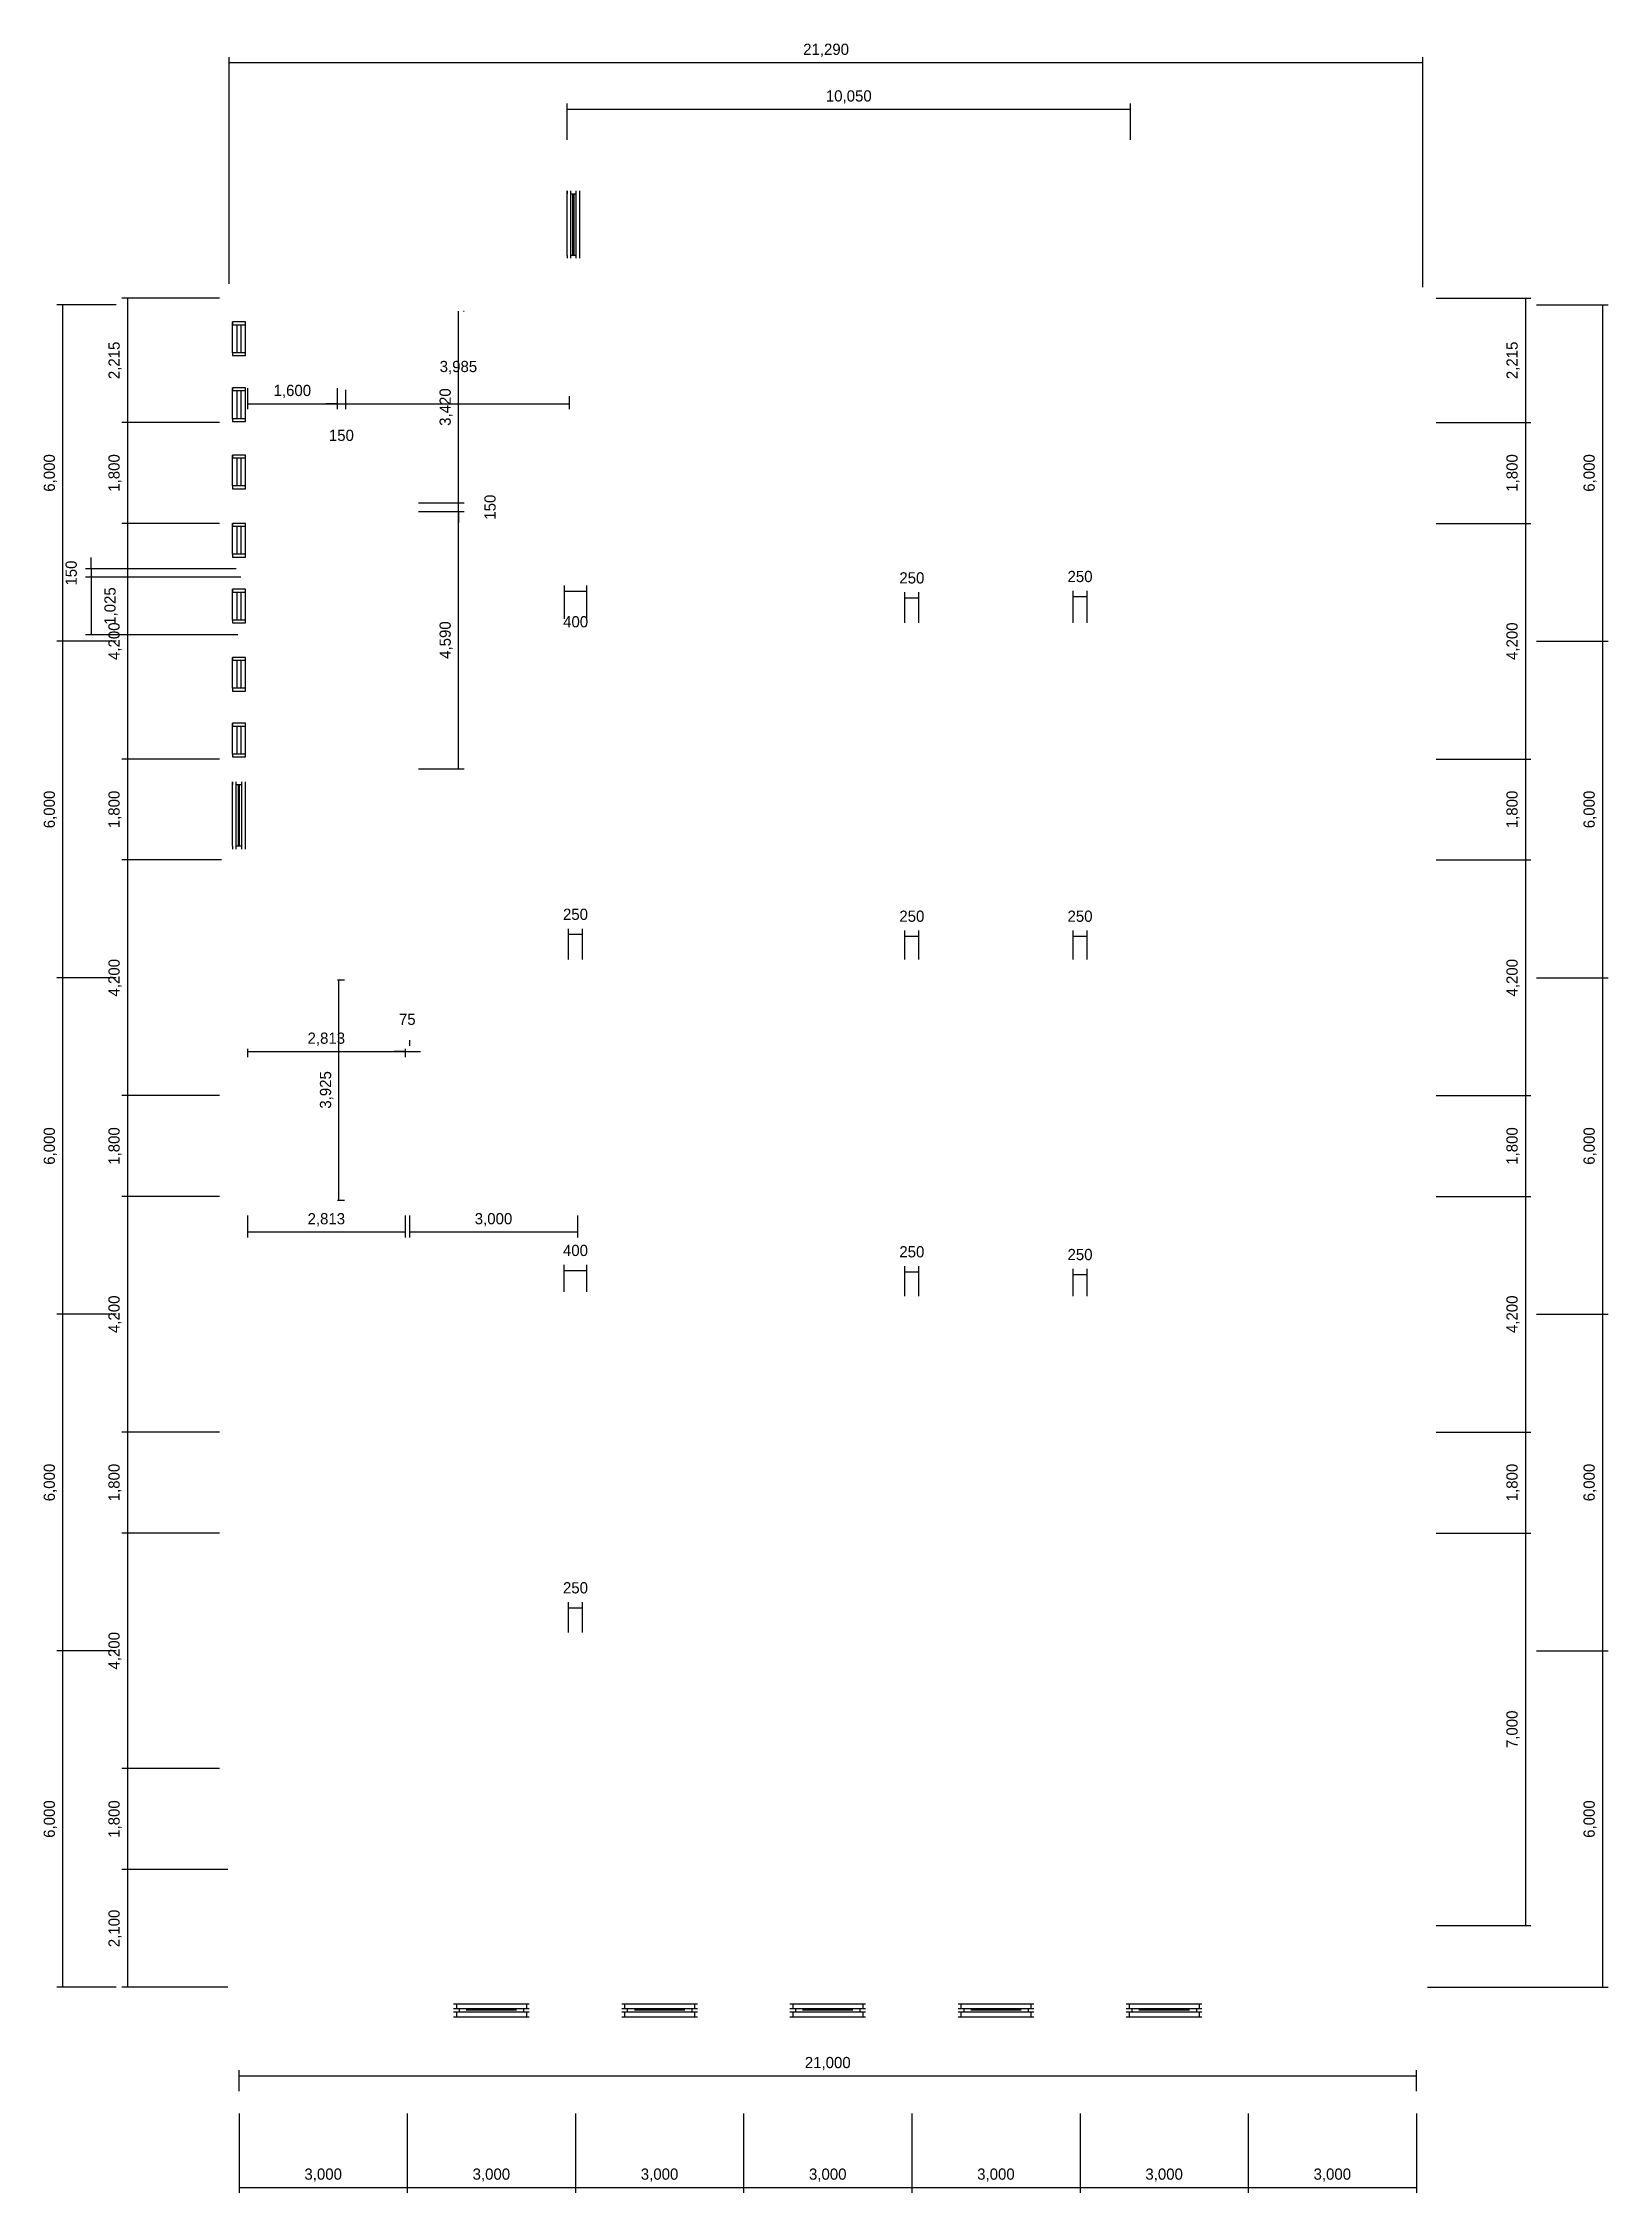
# Model space of a CAD drawing. Extents: x -2017610 to 288295, y -639251 to 250994.
# Drawn here: x 260379 to 288295, y -153101 to -114768 of the extents above; entities that cross this region are included whole.
import ezdxf

# ---------------------------------------------------------------- set-up
doc = ezdxf.new("R2010")
doc.units = 0
doc.header["$LTSCALE"] = 2
doc.header["$MEASUREMENT"] = 0
doc.header["$PDMODE"] = 2
doc.linetypes.add('DASHED2', pattern=[0.375, 0.25, -0.125])
doc.layers.get('0').update_dxf_attribs({"linetype": 'CONTINUOUS'})
doc.layers.get('DEFPOINTS').update_dxf_attribs({"linetype": 'CONTINUOUS'})
doc.layers.add('DIM', color=8, linetype='CONTINUOUS')
doc.layers.add('DOOR-WINDOW', color=8, linetype='CONTINUOUS')
doc.styles.add('STYLUS', font='stylu.ttf')
doc.dimstyles.new('DIM100S', dxfattribs={"dimscale": 0, "dimtxt": 200, "dimasz": 200, "dimexe": 100, "dimexo": 200, "dimgap": 100, "dimtad": 1, "dimdec": 0, "dimtxsty": 'STYLUS', "dimblk1": 'ARCHTICK', "dimblk2": 'ARCHTICK', "dimsah": 1, "dimcen": 100, "dimclrd": 256, "dimclre": 256, "dimclrt": 10, "dimazin": 3, "dimtfac": 1, "dimtdec": 0, "dimtmove": 0, "dimatfit": 3, "dimtolj": 1, "dimtzin": 0})

msp = doc.modelspace()

# ---------------------------------------------------------------- blocks, each defined once
blk = doc.blocks.new('*D405')
at = {"layer": 'DEFPOINTS', "color": 0}
for p in [(279002, -124636), (278752, -125309), (279002, -125309)]:
    blk.add_point(p, dxfattribs=at)
at = {"layer": 'DIM'}
for p, q in [((278752, -125109), (278752, -124536)), ((279002, -125109), (279002, -124536)), ((278752, -124636), (279002, -124636))]:
    blk.add_line(p, q, dxfattribs=at)
at = {"layer": 'DIM', "color": 10, "insert": (278877, -124281), "char_height": 200, "attachment_point": 5, "style": 'STYLUS'}
blk.add_mtext('\\A1;250', dxfattribs=at)
blk = doc.blocks.new('_ARCHTICK')
blk = doc.blocks.new('*D406')
at = {"layer": 'DEFPOINTS', "color": 0}
for p in [(276002, -124661), (275752, -125309), (276002, -125309)]:
    blk.add_point(p, dxfattribs=at)
at = {"layer": 'DIM'}
for p, q in [((275752, -125109), (275752, -124561)), ((276002, -125109), (276002, -124561)), ((275752, -124661), (276002, -124661))]:
    blk.add_line(p, q, dxfattribs=at)
at = {"layer": 'DIM', "color": 10, "insert": (275877, -124306), "char_height": 200, "attachment_point": 5, "style": 'STYLUS'}
blk.add_mtext('\\A1;250', dxfattribs=at)
blk = doc.blocks.new('*D407')
at = {"layer": 'DEFPOINTS', "color": 0}
for p in [(270080, -124543), (269680, -125237), (270080, -125237)]:
    blk.add_point(p, dxfattribs=at)
at = {"layer": 'DIM'}
for p, q in [((269680, -125037), (269680, -124443)), ((269680, -124543), (270080, -124543)), ((270080, -125037), (270080, -124443))]:
    blk.add_line(p, q, dxfattribs=at)
at = {"layer": 'DIM', "color": 10, "insert": (269880, -125088), "char_height": 200, "attachment_point": 5, "style": 'STYLUS'}
blk.add_mtext('\\A1;400', dxfattribs=at)
blk = doc.blocks.new('*D408')
at = {"layer": 'DEFPOINTS', "color": 0}
for p in [(270002, -130659), (269752, -131309), (270002, -131309)]:
    blk.add_point(p, dxfattribs=at)
at = {"layer": 'DIM'}
for p, q in [((269752, -131109), (269752, -130559)), ((269752, -130659), (270002, -130659)), ((270002, -131109), (270002, -130559))]:
    blk.add_line(p, q, dxfattribs=at)
at = {"layer": 'DIM', "color": 10, "insert": (269877, -130304), "char_height": 200, "attachment_point": 5, "style": 'STYLUS'}
blk.add_mtext('\\A1;250', dxfattribs=at)
blk = doc.blocks.new('*D409')
at = {"layer": 'DEFPOINTS', "color": 0}
for p in [(276002, -130693), (275752, -131309), (276002, -131309)]:
    blk.add_point(p, dxfattribs=at)
at = {"layer": 'DIM'}
for p, q in [((275752, -131109), (275752, -130593)), ((275752, -130693), (276002, -130693)), ((276002, -131109), (276002, -130593))]:
    blk.add_line(p, q, dxfattribs=at)
at = {"layer": 'DIM', "color": 10, "insert": (275877, -130338), "char_height": 200, "attachment_point": 5, "style": 'STYLUS'}
blk.add_mtext('\\A1;250', dxfattribs=at)
blk = doc.blocks.new('*D410')
at = {"layer": 'DEFPOINTS', "color": 0}
for p in [(279002, -130693), (278752, -131309), (279002, -131309)]:
    blk.add_point(p, dxfattribs=at)
at = {"layer": 'DIM'}
for p, q in [((278752, -131109), (278752, -130593)), ((278752, -130693), (279002, -130693)), ((279002, -131109), (279002, -130593))]:
    blk.add_line(p, q, dxfattribs=at)
at = {"layer": 'DIM', "color": 10, "insert": (278877, -130338), "char_height": 200, "attachment_point": 5, "style": 'STYLUS'}
blk.add_mtext('\\A1;250', dxfattribs=at)
blk = doc.blocks.new('*D411')
at = {"layer": 'DEFPOINTS', "color": 0}
for p in [(270077, -136652), (269677, -137234), (270077, -137234)]:
    blk.add_point(p, dxfattribs=at)
at = {"layer": 'DIM'}
for p, q in [((269677, -137034), (269677, -136552)), ((269677, -136652), (270077, -136652)), ((270077, -137034), (270077, -136552))]:
    blk.add_line(p, q, dxfattribs=at)
at = {"layer": 'DIM', "color": 10, "insert": (269877, -136297), "char_height": 200, "attachment_point": 5, "style": 'STYLUS'}
blk.add_mtext('\\A1;400', dxfattribs=at)
blk = doc.blocks.new('*D412')
at = {"layer": 'DEFPOINTS', "color": 0}
for p in [(276002, -136677), (275752, -137309), (276002, -137309)]:
    blk.add_point(p, dxfattribs=at)
at = {"layer": 'DIM'}
for p, q in [((275752, -137109), (275752, -136577)), ((275752, -136677), (276002, -136677)), ((276002, -137109), (276002, -136577))]:
    blk.add_line(p, q, dxfattribs=at)
at = {"layer": 'DIM', "color": 10, "insert": (275877, -136321), "char_height": 200, "attachment_point": 5, "style": 'STYLUS'}
blk.add_mtext('\\A1;250', dxfattribs=at)
blk = doc.blocks.new('*D413')
at = {"layer": 'DEFPOINTS', "color": 0}
for p in [(279002, -136725), (278752, -137309), (279002, -137309)]:
    blk.add_point(p, dxfattribs=at)
at = {"layer": 'DIM'}
for p, q in [((278752, -137109), (278752, -136625)), ((278752, -136725), (279002, -136725)), ((279002, -137109), (279002, -136625))]:
    blk.add_line(p, q, dxfattribs=at)
at = {"layer": 'DIM', "color": 10, "insert": (278877, -136370), "char_height": 200, "attachment_point": 5, "style": 'STYLUS'}
blk.add_mtext('\\A1;250', dxfattribs=at)
blk = doc.blocks.new('*D414')
at = {"layer": 'DEFPOINTS', "color": 0}
for p in [(270002, -142667), (269752, -143309), (270002, -143309)]:
    blk.add_point(p, dxfattribs=at)
at = {"layer": 'DIM'}
for p, q in [((269752, -143109), (269752, -142567)), ((270002, -143109), (270002, -142567)), ((269752, -142667), (270002, -142667))]:
    blk.add_line(p, q, dxfattribs=at)
at = {"layer": 'DIM', "color": 10, "insert": (269877, -142312), "char_height": 200, "attachment_point": 5, "style": 'STYLUS'}
blk.add_mtext('\\A1;250', dxfattribs=at)
blk = doc.blocks.new('*D415')
at = {"layer": 'DEFPOINTS', "color": 0}
for p in [(279777, -115949), (269727, -116694), (279777, -116694)]:
    blk.add_point(p, dxfattribs=at)
at = {"layer": 'DIM'}
for p, q in [((269727, -116494), (269727, -115849)), ((269727, -115949), (279777, -115949)), ((279777, -116494), (279777, -115849))]:
    blk.add_line(p, q, dxfattribs=at)
at = {"layer": 'DIM', "color": 10, "insert": (274752, -115730), "char_height": 200, "attachment_point": 5, "style": 'STYLUS'}
blk.add_mtext('\\A1;10,050', dxfattribs=at)
blk = doc.blocks.new('*D416')
at = {"layer": 'DEFPOINTS', "color": 0}
for p in [(284992, -115118), (263702, -119259), (284992, -119319)]:
    blk.add_point(p, dxfattribs=at)
at = {"layer": 'DIM'}
for p, q in [((263702, -119059), (263702, -115018)), ((263702, -115118), (284992, -115118)), ((284992, -119119), (284992, -115018))]:
    blk.add_line(p, q, dxfattribs=at)
at = {"layer": 'DIM', "color": 10, "insert": (274347, -114899), "char_height": 200, "attachment_point": 5, "style": 'STYLUS'}
blk.add_mtext('\\A1;21,290', dxfattribs=at)
blk = doc.blocks.new('*D417')
at = {"layer": 'DEFPOINTS', "color": 0}
for p in [(263877, -151484), (266877, -151484), (266877, -153001)]:
    blk.add_point(p, dxfattribs=at)
at = {"layer": 'DIM'}
for p, q in [((263877, -151684), (263877, -153101)), ((266877, -151684), (266877, -153101)), ((263877, -153001), (266877, -153001))]:
    blk.add_line(p, q, dxfattribs=at)
at = {"layer": 'DIM', "color": 10, "insert": (265377, -152783), "char_height": 200, "attachment_point": 5, "style": 'STYLUS'}
blk.add_mtext('\\A1;3,000', dxfattribs=at)
blk = doc.blocks.new('*D418')
at = {"layer": 'DEFPOINTS', "color": 0}
for p in [(266877, -151484), (269877, -151484), (269877, -153001)]:
    blk.add_point(p, dxfattribs=at)
at = {"layer": 'DIM'}
for p, q in [((266877, -151684), (266877, -153101)), ((269877, -151684), (269877, -153101)), ((266877, -153001), (269877, -153001))]:
    blk.add_line(p, q, dxfattribs=at)
at = {"layer": 'DIM', "color": 10, "insert": (268377, -152783), "char_height": 200, "attachment_point": 5, "style": 'STYLUS'}
blk.add_mtext('\\A1;3,000', dxfattribs=at)
blk = doc.blocks.new('*D419')
at = {"layer": 'DEFPOINTS', "color": 0}
for p in [(269877, -151484), (272877, -151484), (272877, -153001)]:
    blk.add_point(p, dxfattribs=at)
at = {"layer": 'DIM'}
for p, q in [((269877, -151684), (269877, -153101)), ((272877, -151684), (272877, -153101)), ((269877, -153001), (272877, -153001))]:
    blk.add_line(p, q, dxfattribs=at)
at = {"layer": 'DIM', "color": 10, "insert": (271377, -152783), "char_height": 200, "attachment_point": 5, "style": 'STYLUS'}
blk.add_mtext('\\A1;3,000', dxfattribs=at)
blk = doc.blocks.new('*D420')
at = {"layer": 'DEFPOINTS', "color": 0}
for p in [(272877, -151484), (275877, -151484), (275877, -153001)]:
    blk.add_point(p, dxfattribs=at)
at = {"layer": 'DIM'}
for p, q in [((272877, -151684), (272877, -153101)), ((275877, -151684), (275877, -153101)), ((272877, -153001), (275877, -153001))]:
    blk.add_line(p, q, dxfattribs=at)
at = {"layer": 'DIM', "color": 10, "insert": (274377, -152783), "char_height": 200, "attachment_point": 5, "style": 'STYLUS'}
blk.add_mtext('\\A1;3,000', dxfattribs=at)
blk = doc.blocks.new('*D421')
at = {"layer": 'DEFPOINTS', "color": 0}
for p in [(275877, -151484), (278877, -151484), (278877, -153001)]:
    blk.add_point(p, dxfattribs=at)
at = {"layer": 'DIM'}
for p, q in [((275877, -151684), (275877, -153101)), ((278877, -151684), (278877, -153101)), ((275877, -153001), (278877, -153001))]:
    blk.add_line(p, q, dxfattribs=at)
at = {"layer": 'DIM', "color": 10, "insert": (277377, -152783), "char_height": 200, "attachment_point": 5, "style": 'STYLUS'}
blk.add_mtext('\\A1;3,000', dxfattribs=at)
blk = doc.blocks.new('*D422')
at = {"layer": 'DEFPOINTS', "color": 0}
for p in [(278877, -151484), (281877, -151484), (281877, -153001)]:
    blk.add_point(p, dxfattribs=at)
at = {"layer": 'DIM'}
for p, q in [((278877, -151684), (278877, -153101)), ((281877, -151684), (281877, -153101)), ((278877, -153001), (281877, -153001))]:
    blk.add_line(p, q, dxfattribs=at)
at = {"layer": 'DIM', "color": 10, "insert": (280377, -152783), "char_height": 200, "attachment_point": 5, "style": 'STYLUS'}
blk.add_mtext('\\A1;3,000', dxfattribs=at)
blk = doc.blocks.new('*D423')
at = {"layer": 'DEFPOINTS', "color": 0}
for p in [(281877, -151484), (284877, -151484), (284877, -153001)]:
    blk.add_point(p, dxfattribs=at)
at = {"layer": 'DIM'}
for p, q in [((281877, -151684), (281877, -153101)), ((284877, -151684), (284877, -153101)), ((281877, -153001), (284877, -153001))]:
    blk.add_line(p, q, dxfattribs=at)
at = {"layer": 'DIM', "color": 10, "insert": (283377, -152783), "char_height": 200, "attachment_point": 5, "style": 'STYLUS'}
blk.add_mtext('\\A1;3,000', dxfattribs=at)
blk = doc.blocks.new('*D424')
at = {"layer": 'DEFPOINTS', "color": 0}
for p in [(284877, -151013), (263877, -151484), (284877, -151484)]:
    blk.add_point(p, dxfattribs=at)
at = {"layer": 'DIM'}
for p, q in [((263877, -151284), (263877, -150913)), ((263877, -151013), (284877, -151013)), ((284877, -151284), (284877, -150913))]:
    blk.add_line(p, q, dxfattribs=at)
at = {"layer": 'DIM', "color": 10, "insert": (274377, -150794), "char_height": 200, "attachment_point": 5, "style": 'STYLUS'}
blk.add_mtext('\\A1;21,000', dxfattribs=at)
blk = doc.blocks.new('*D425')
at = {"layer": 'DEFPOINTS', "color": 0}
for p in [(285027, -119319), (285027, -121534), (286820, -121534)]:
    blk.add_point(p, dxfattribs=at)
at = {"layer": 'DIM'}
for p, q in [((285227, -119319), (286920, -119319)), ((286820, -119319), (286820, -121534)), ((285227, -121534), (286920, -121534))]:
    blk.add_line(p, q, dxfattribs=at)
at = {"layer": 'DIM', "color": 10, "insert": (286602, -120427), "char_height": 200, "attachment_point": 5, "rotation": 90, "style": 'STYLUS'}
blk.add_mtext('\\A1;2,215', dxfattribs=at)
blk = doc.blocks.new('*D426')
at = {"layer": 'DEFPOINTS', "color": 0}
for p in [(285027, -121534), (285027, -123334), (286820, -123334)]:
    blk.add_point(p, dxfattribs=at)
at = {"layer": 'DIM'}
for p, q in [((285227, -121534), (286920, -121534)), ((286820, -121534), (286820, -123334)), ((285227, -123334), (286920, -123334))]:
    blk.add_line(p, q, dxfattribs=at)
at = {"layer": 'DIM', "color": 10, "insert": (286601, -122434), "char_height": 200, "attachment_point": 5, "rotation": 90, "style": 'STYLUS'}
blk.add_mtext('\\A1;1,800', dxfattribs=at)
blk = doc.blocks.new('*D427')
at = {"layer": 'DEFPOINTS', "color": 0}
for p in [(285027, -123334), (285027, -127534), (286820, -127534)]:
    blk.add_point(p, dxfattribs=at)
at = {"layer": 'DIM'}
for p, q in [((285227, -123334), (286920, -123334)), ((286820, -123334), (286820, -127534)), ((285227, -127534), (286920, -127534))]:
    blk.add_line(p, q, dxfattribs=at)
at = {"layer": 'DIM', "color": 10, "insert": (286601, -125434), "char_height": 200, "attachment_point": 5, "rotation": 90, "style": 'STYLUS'}
blk.add_mtext('\\A1;4,200', dxfattribs=at)
blk = doc.blocks.new('*D428')
at = {"layer": 'DEFPOINTS', "color": 0}
for p in [(285027, -127534), (285027, -129334), (286820, -129334)]:
    blk.add_point(p, dxfattribs=at)
at = {"layer": 'DIM'}
for p, q in [((285227, -127534), (286920, -127534)), ((286820, -127534), (286820, -129334)), ((285227, -129334), (286920, -129334))]:
    blk.add_line(p, q, dxfattribs=at)
at = {"layer": 'DIM', "color": 10, "insert": (286601, -128434), "char_height": 200, "attachment_point": 5, "rotation": 90, "style": 'STYLUS'}
blk.add_mtext('\\A1;1,800', dxfattribs=at)
blk = doc.blocks.new('*D429')
at = {"layer": 'DEFPOINTS', "color": 0}
for p in [(285027, -129334), (285027, -133534), (286820, -133534)]:
    blk.add_point(p, dxfattribs=at)
at = {"layer": 'DIM'}
for p, q in [((285227, -129334), (286920, -129334)), ((286820, -129334), (286820, -133534)), ((285227, -133534), (286920, -133534))]:
    blk.add_line(p, q, dxfattribs=at)
at = {"layer": 'DIM', "color": 10, "insert": (286601, -131434), "char_height": 200, "attachment_point": 5, "rotation": 90, "style": 'STYLUS'}
blk.add_mtext('\\A1;4,200', dxfattribs=at)
blk = doc.blocks.new('*D430')
at = {"layer": 'DEFPOINTS', "color": 0}
for p in [(285027, -133534), (285027, -135334), (286820, -135334)]:
    blk.add_point(p, dxfattribs=at)
at = {"layer": 'DIM'}
for p, q in [((285227, -133534), (286920, -133534)), ((286820, -133534), (286820, -135334)), ((285227, -135334), (286920, -135334))]:
    blk.add_line(p, q, dxfattribs=at)
at = {"layer": 'DIM', "color": 10, "insert": (286601, -134434), "char_height": 200, "attachment_point": 5, "rotation": 90, "style": 'STYLUS'}
blk.add_mtext('\\A1;1,800', dxfattribs=at)
blk = doc.blocks.new('*D431')
at = {"layer": 'DEFPOINTS', "color": 0}
for p in [(285027, -135334), (285027, -139534), (286820, -139534)]:
    blk.add_point(p, dxfattribs=at)
at = {"layer": 'DIM'}
for p, q in [((285227, -135334), (286920, -135334)), ((286820, -135334), (286820, -139534)), ((285227, -139534), (286920, -139534))]:
    blk.add_line(p, q, dxfattribs=at)
at = {"layer": 'DIM', "color": 10, "insert": (286601, -137434), "char_height": 200, "attachment_point": 5, "rotation": 90, "style": 'STYLUS'}
blk.add_mtext('\\A1;4,200', dxfattribs=at)
blk = doc.blocks.new('*D432')
at = {"layer": 'DEFPOINTS', "color": 0}
for p in [(285027, -139534), (285027, -141334), (286820, -141334)]:
    blk.add_point(p, dxfattribs=at)
at = {"layer": 'DIM'}
for p, q in [((285227, -139534), (286920, -139534)), ((286820, -139534), (286820, -141334)), ((285227, -141334), (286920, -141334))]:
    blk.add_line(p, q, dxfattribs=at)
at = {"layer": 'DIM', "color": 10, "insert": (286601, -140434), "char_height": 200, "attachment_point": 5, "rotation": 90, "style": 'STYLUS'}
blk.add_mtext('\\A1;1,800', dxfattribs=at)
blk = doc.blocks.new('*D433')
at = {"layer": 'DEFPOINTS', "color": 0}
for p in [(285027, -141334), (285027, -148334), (286820, -148334)]:
    blk.add_point(p, dxfattribs=at)
at = {"layer": 'DIM'}
for p, q in [((285227, -141334), (286920, -141334)), ((286820, -141334), (286820, -148334)), ((285227, -148334), (286920, -148334))]:
    blk.add_line(p, q, dxfattribs=at)
at = {"layer": 'DIM', "color": 10, "insert": (286601, -144834), "char_height": 200, "attachment_point": 5, "rotation": 90, "style": 'STYLUS'}
blk.add_mtext('\\A1;7,000', dxfattribs=at)
blk = doc.blocks.new('*D434')
at = {"layer": 'DEFPOINTS', "color": 0}
for p in [(286820, -119434), (286820, -125434), (288195, -125434)]:
    blk.add_point(p, dxfattribs=at)
at = {"layer": 'DIM'}
for p, q in [((287020, -119434), (288295, -119434)), ((288195, -119434), (288195, -125434)), ((287020, -125434), (288295, -125434))]:
    blk.add_line(p, q, dxfattribs=at)
at = {"layer": 'DIM', "color": 10, "insert": (287976, -122434), "char_height": 200, "attachment_point": 5, "rotation": 90, "style": 'STYLUS'}
blk.add_mtext('\\A1;6,000', dxfattribs=at)
blk = doc.blocks.new('*D435')
at = {"layer": 'DEFPOINTS', "color": 0}
for p in [(286820, -125434), (286820, -131434), (288195, -131434)]:
    blk.add_point(p, dxfattribs=at)
at = {"layer": 'DIM'}
for p, q in [((287020, -125434), (288295, -125434)), ((288195, -125434), (288195, -131434)), ((287020, -131434), (288295, -131434))]:
    blk.add_line(p, q, dxfattribs=at)
at = {"layer": 'DIM', "color": 10, "insert": (287976, -128434), "char_height": 200, "attachment_point": 5, "rotation": 90, "style": 'STYLUS'}
blk.add_mtext('\\A1;6,000', dxfattribs=at)
blk = doc.blocks.new('*D436')
at = {"layer": 'DEFPOINTS', "color": 0}
for p in [(286820, -131434), (286820, -137434), (288195, -137434)]:
    blk.add_point(p, dxfattribs=at)
at = {"layer": 'DIM'}
for p, q in [((287020, -131434), (288295, -131434)), ((288195, -131434), (288195, -137434)), ((287020, -137434), (288295, -137434))]:
    blk.add_line(p, q, dxfattribs=at)
at = {"layer": 'DIM', "color": 10, "insert": (287976, -134434), "char_height": 200, "attachment_point": 5, "rotation": 90, "style": 'STYLUS'}
blk.add_mtext('\\A1;6,000', dxfattribs=at)
blk = doc.blocks.new('*D437')
at = {"layer": 'DEFPOINTS', "color": 0}
for p in [(286820, -137434), (286820, -143434), (288195, -143434)]:
    blk.add_point(p, dxfattribs=at)
at = {"layer": 'DIM'}
for p, q in [((287020, -137434), (288295, -137434)), ((288195, -137434), (288195, -143434)), ((287020, -143434), (288295, -143434))]:
    blk.add_line(p, q, dxfattribs=at)
at = {"layer": 'DIM', "color": 10, "insert": (287976, -140434), "char_height": 200, "attachment_point": 5, "rotation": 90, "style": 'STYLUS'}
blk.add_mtext('\\A1;6,000', dxfattribs=at)
blk = doc.blocks.new('*D438')
at = {"layer": 'DEFPOINTS', "color": 0}
for p in [(286820, -143434), (284877, -149434), (288195, -149434)]:
    blk.add_point(p, dxfattribs=at)
at = {"layer": 'DIM'}
for p, q in [((287020, -143434), (288295, -143434)), ((288195, -143434), (288195, -149434)), ((285077, -149434), (288295, -149434))]:
    blk.add_line(p, q, dxfattribs=at)
at = {"layer": 'DIM', "color": 10, "insert": (287976, -146434), "char_height": 200, "attachment_point": 5, "rotation": 90, "style": 'STYLUS'}
blk.add_mtext('\\A1;6,000', dxfattribs=at)
blk = doc.blocks.new('*D439')
at = {"layer": 'DEFPOINTS', "color": 0}
for p in [(263727, -119319), (261884, -121534), (263727, -121534)]:
    blk.add_point(p, dxfattribs=at)
at = {"layer": 'DIM'}
for p, q in [((263527, -119319), (261784, -119319)), ((261884, -119319), (261884, -121534)), ((263527, -121534), (261784, -121534))]:
    blk.add_line(p, q, dxfattribs=at)
at = {"layer": 'DIM', "color": 10, "insert": (261666, -120427), "char_height": 200, "attachment_point": 5, "rotation": 90, "style": 'STYLUS'}
blk.add_mtext('\\A1;2,215', dxfattribs=at)
blk = doc.blocks.new('*D440')
at = {"layer": 'DEFPOINTS', "color": 0}
for p in [(263727, -121534), (261884, -123334), (263727, -123334)]:
    blk.add_point(p, dxfattribs=at)
at = {"layer": 'DIM'}
for p, q in [((263527, -121534), (261784, -121534)), ((261884, -121534), (261884, -123334)), ((263527, -123334), (261784, -123334))]:
    blk.add_line(p, q, dxfattribs=at)
at = {"layer": 'DIM', "color": 10, "insert": (261665, -122434), "char_height": 200, "attachment_point": 5, "rotation": 90, "style": 'STYLUS'}
blk.add_mtext('\\A1;1,800', dxfattribs=at)
blk = doc.blocks.new('*D441')
at = {"layer": 'DEFPOINTS', "color": 0}
for p in [(263727, -123334), (261884, -127534), (263727, -127534)]:
    blk.add_point(p, dxfattribs=at)
at = {"layer": 'DIM'}
for p, q in [((263527, -123334), (261784, -123334)), ((261884, -123334), (261884, -127534)), ((263527, -127534), (261784, -127534))]:
    blk.add_line(p, q, dxfattribs=at)
at = {"layer": 'DIM', "color": 10, "insert": (261665, -125434), "char_height": 200, "attachment_point": 5, "rotation": 90, "style": 'STYLUS'}
blk.add_mtext('\\A1;4,200', dxfattribs=at)
blk = doc.blocks.new('*D442')
at = {"layer": 'DEFPOINTS', "color": 0}
for p in [(263727, -127534), (261884, -129334), (263762, -129334)]:
    blk.add_point(p, dxfattribs=at)
at = {"layer": 'DIM'}
for p, q in [((263527, -127534), (261784, -127534)), ((261884, -127534), (261884, -129334)), ((263562, -129334), (261784, -129334))]:
    blk.add_line(p, q, dxfattribs=at)
at = {"layer": 'DIM', "color": 10, "insert": (261665, -128434), "char_height": 200, "attachment_point": 5, "rotation": 90, "style": 'STYLUS'}
blk.add_mtext('\\A1;1,800', dxfattribs=at)
blk = doc.blocks.new('*D443')
at = {"layer": 'DEFPOINTS', "color": 0}
for p in [(263762, -129334), (261884, -133534), (263727, -133534)]:
    blk.add_point(p, dxfattribs=at)
at = {"layer": 'DIM'}
for p, q in [((263562, -129334), (261784, -129334)), ((261884, -129334), (261884, -133534)), ((263527, -133534), (261784, -133534))]:
    blk.add_line(p, q, dxfattribs=at)
at = {"layer": 'DIM', "color": 10, "insert": (261665, -131434), "char_height": 200, "attachment_point": 5, "rotation": 90, "style": 'STYLUS'}
blk.add_mtext('\\A1;4,200', dxfattribs=at)
blk = doc.blocks.new('*D444')
at = {"layer": 'DEFPOINTS', "color": 0}
for p in [(263727, -133534), (261884, -135334), (263727, -135334)]:
    blk.add_point(p, dxfattribs=at)
at = {"layer": 'DIM'}
for p, q in [((263527, -133534), (261784, -133534)), ((261884, -133534), (261884, -135334)), ((263527, -135334), (261784, -135334))]:
    blk.add_line(p, q, dxfattribs=at)
at = {"layer": 'DIM', "color": 10, "insert": (261665, -134434), "char_height": 200, "attachment_point": 5, "rotation": 90, "style": 'STYLUS'}
blk.add_mtext('\\A1;1,800', dxfattribs=at)
blk = doc.blocks.new('*D445')
at = {"layer": 'DEFPOINTS', "color": 0}
for p in [(263727, -135334), (261884, -139534), (263727, -139534)]:
    blk.add_point(p, dxfattribs=at)
at = {"layer": 'DIM'}
for p, q in [((263527, -135334), (261784, -135334)), ((261884, -135334), (261884, -139534)), ((263527, -139534), (261784, -139534))]:
    blk.add_line(p, q, dxfattribs=at)
at = {"layer": 'DIM', "color": 10, "insert": (261665, -137434), "char_height": 200, "attachment_point": 5, "rotation": 90, "style": 'STYLUS'}
blk.add_mtext('\\A1;4,200', dxfattribs=at)
blk = doc.blocks.new('*D384')
at = {"layer": 'DEFPOINTS', "color": 0}
for p in [(263727, -139534), (261884, -141334), (263727, -141334)]:
    blk.add_point(p, dxfattribs=at)
at = {"layer": 'DIM'}
for p, q in [((263527, -139534), (261784, -139534)), ((261884, -139534), (261884, -141334)), ((263527, -141334), (261784, -141334))]:
    blk.add_line(p, q, dxfattribs=at)
at = {"layer": 'DIM', "color": 10, "insert": (261665, -140434), "char_height": 200, "attachment_point": 5, "rotation": 90, "style": 'STYLUS'}
blk.add_mtext('\\A1;1,800', dxfattribs=at)
blk = doc.blocks.new('*D385')
at = {"layer": 'DEFPOINTS', "color": 0}
for p in [(263727, -141334), (261884, -145534), (263727, -145534)]:
    blk.add_point(p, dxfattribs=at)
at = {"layer": 'DIM'}
for p, q in [((263527, -141334), (261784, -141334)), ((261884, -141334), (261884, -145534)), ((263527, -145534), (261784, -145534))]:
    blk.add_line(p, q, dxfattribs=at)
at = {"layer": 'DIM', "color": 10, "insert": (261665, -143434), "char_height": 200, "attachment_point": 5, "rotation": 90, "style": 'STYLUS'}
blk.add_mtext('\\A1;4,200', dxfattribs=at)
blk = doc.blocks.new('*D386')
at = {"layer": 'DEFPOINTS', "color": 0}
for p in [(263727, -145534), (261884, -147334), (263877, -147334)]:
    blk.add_point(p, dxfattribs=at)
at = {"layer": 'DIM'}
for p, q in [((263527, -145534), (261784, -145534)), ((261884, -145534), (261884, -147334)), ((263677, -147334), (261784, -147334))]:
    blk.add_line(p, q, dxfattribs=at)
at = {"layer": 'DIM', "color": 10, "insert": (261665, -146434), "char_height": 200, "attachment_point": 5, "rotation": 90, "style": 'STYLUS'}
blk.add_mtext('\\A1;1,800', dxfattribs=at)
blk = doc.blocks.new('*D387')
at = {"layer": 'DEFPOINTS', "color": 0}
for p in [(263877, -147334), (261884, -149434), (263877, -149434)]:
    blk.add_point(p, dxfattribs=at)
at = {"layer": 'DIM'}
for p, q in [((263677, -147334), (261784, -147334)), ((261884, -147334), (261884, -149434)), ((263677, -149434), (261784, -149434))]:
    blk.add_line(p, q, dxfattribs=at)
at = {"layer": 'DIM', "color": 10, "insert": (261665, -148384), "char_height": 200, "attachment_point": 5, "rotation": 90, "style": 'STYLUS'}
blk.add_mtext('\\A1;2,100', dxfattribs=at)
blk = doc.blocks.new('*D388')
at = {"layer": 'DEFPOINTS', "color": 0}
for p in [(261884, -119434), (260729, -125434), (261884, -125434)]:
    blk.add_point(p, dxfattribs=at)
at = {"layer": 'DIM'}
for p, q in [((261684, -119434), (260629, -119434)), ((260729, -119434), (260729, -125434)), ((261684, -125434), (260629, -125434))]:
    blk.add_line(p, q, dxfattribs=at)
at = {"layer": 'DIM', "color": 10, "insert": (260510, -122434), "char_height": 200, "attachment_point": 5, "rotation": 90, "style": 'STYLUS'}
blk.add_mtext('\\A1;6,000', dxfattribs=at)
blk = doc.blocks.new('*D389')
at = {"layer": 'DEFPOINTS', "color": 0}
for p in [(261884, -125434), (260729, -131434), (261884, -131434)]:
    blk.add_point(p, dxfattribs=at)
at = {"layer": 'DIM'}
for p, q in [((261684, -125434), (260629, -125434)), ((260729, -125434), (260729, -131434)), ((261684, -131434), (260629, -131434))]:
    blk.add_line(p, q, dxfattribs=at)
at = {"layer": 'DIM', "color": 10, "insert": (260510, -128434), "char_height": 200, "attachment_point": 5, "rotation": 90, "style": 'STYLUS'}
blk.add_mtext('\\A1;6,000', dxfattribs=at)
blk = doc.blocks.new('*D390')
at = {"layer": 'DEFPOINTS', "color": 0}
for p in [(261884, -131434), (260729, -137434), (261884, -137434)]:
    blk.add_point(p, dxfattribs=at)
at = {"layer": 'DIM'}
for p, q in [((261684, -131434), (260629, -131434)), ((260729, -131434), (260729, -137434)), ((261684, -137434), (260629, -137434))]:
    blk.add_line(p, q, dxfattribs=at)
at = {"layer": 'DIM', "color": 10, "insert": (260510, -134434), "char_height": 200, "attachment_point": 5, "rotation": 90, "style": 'STYLUS'}
blk.add_mtext('\\A1;6,000', dxfattribs=at)
blk = doc.blocks.new('*D391')
at = {"layer": 'DEFPOINTS', "color": 0}
for p in [(261884, -137434), (260729, -143434), (261884, -143434)]:
    blk.add_point(p, dxfattribs=at)
at = {"layer": 'DIM'}
for p, q in [((261684, -137434), (260629, -137434)), ((260729, -137434), (260729, -143434)), ((261684, -143434), (260629, -143434))]:
    blk.add_line(p, q, dxfattribs=at)
at = {"layer": 'DIM', "color": 10, "insert": (260510, -140434), "char_height": 200, "attachment_point": 5, "rotation": 90, "style": 'STYLUS'}
blk.add_mtext('\\A1;6,000', dxfattribs=at)
blk = doc.blocks.new('*D392')
at = {"layer": 'DEFPOINTS', "color": 0}
for p in [(261884, -143434), (260729, -149434), (261884, -149434)]:
    blk.add_point(p, dxfattribs=at)
at = {"layer": 'DIM'}
for p, q in [((261684, -143434), (260629, -143434)), ((260729, -143434), (260729, -149434)), ((261684, -149434), (260629, -149434))]:
    blk.add_line(p, q, dxfattribs=at)
at = {"layer": 'DIM', "color": 10, "insert": (260510, -146434), "char_height": 200, "attachment_point": 5, "rotation": 90, "style": 'STYLUS'}
blk.add_mtext('\\A1;6,000', dxfattribs=at)
blk = doc.blocks.new('*D393')
at = {"layer": 'DEFPOINTS', "color": 0}
for p in [(264027, -124144), (261238, -124294), (264108, -124294)]:
    blk.add_point(p, dxfattribs=at)
at = {"layer": 'DIM'}
for p, q in [((263827, -124144), (261138, -124144)), ((261238, -124144), (261238, -123944)), ((261238, -124144), (261238, -124294)), ((263908, -124294), (261138, -124294)), ((261238, -124294), (261238, -124494))]:
    blk.add_line(p, q, dxfattribs=at)
at = {"layer": 'DIM', "color": 10, "insert": (260883, -124219), "char_height": 200, "attachment_point": 5, "rotation": 90, "style": 'STYLUS'}
blk.add_mtext('\\A1;150', dxfattribs=at)
blk = doc.blocks.new('*D394')
at = {"layer": 'DEFPOINTS', "color": 0}
for p in [(264108, -124294), (261238, -125319), (264052, -125319)]:
    blk.add_point(p, dxfattribs=at)
at = {"layer": 'DIM'}
for p, q in [((263908, -124294), (261138, -124294)), ((261238, -124294), (261238, -125319)), ((263852, -125319), (261138, -125319))]:
    blk.add_line(p, q, dxfattribs=at)
at = {"layer": 'DIM', "color": 10, "insert": (261593, -124807), "char_height": 200, "attachment_point": 5, "rotation": 90, "style": 'STYLUS'}
blk.add_mtext('\\A1;1,025', dxfattribs=at)
blk = doc.blocks.new('*D395')
at = {"layer": 'DEFPOINTS', "color": 0}
for p in [(264027, -120724), (265627, -120724), (265627, -121199)]:
    blk.add_point(p, dxfattribs=at)
at = {"layer": 'DIM'}
for p, q in [((264027, -120924), (264027, -121299)), ((265627, -120924), (265627, -121299)), ((264027, -121199), (265627, -121199))]:
    blk.add_line(p, q, dxfattribs=at)
at = {"layer": 'DIM', "color": 10, "insert": (264827, -120981), "char_height": 200, "attachment_point": 5, "style": 'STYLUS'}
blk.add_mtext('\\A1;1,600', dxfattribs=at)
blk = doc.blocks.new('*D446')
at = {"layer": 'DEFPOINTS', "color": 0}
for p in [(265627, -120724), (265777, -120749), (265777, -121199)]:
    blk.add_point(p, dxfattribs=at)
at = {"layer": 'DIM'}
for p, q in [((265627, -120924), (265627, -121299)), ((265777, -120949), (265777, -121299)), ((265627, -121199), (265427, -121199)), ((265627, -121199), (265777, -121199)), ((265777, -121199), (265977, -121199))]:
    blk.add_line(p, q, dxfattribs=at)
at = {"layer": 'DIM', "color": 10, "insert": (265702, -121764), "char_height": 200, "attachment_point": 5, "style": 'STYLUS'}
blk.add_mtext('\\A1;150', dxfattribs=at)
blk = doc.blocks.new('*D396')
at = {"layer": 'DEFPOINTS', "color": 0}
for p in [(265777, -120749), (269762, -120867), (269762, -121199)]:
    blk.add_point(p, dxfattribs=at)
at = {"layer": 'DIM'}
for p, q in [((265777, -120949), (265777, -121299)), ((269762, -121067), (269762, -121299)), ((265777, -121199), (269762, -121199))]:
    blk.add_line(p, q, dxfattribs=at)
at = {"layer": 'DIM', "color": 10, "insert": (267789, -120554), "char_height": 200, "attachment_point": 5, "style": 'STYLUS'}
blk.add_mtext('\\A1;3,985', dxfattribs=at)
blk = doc.blocks.new('W600')
at = {"layer": 'DOOR-WINDOW', "ltscale": 1000}
for p, q in [((50, 0), (0, 0)), ((0, 0), (0, -230)), ((50, 0), (600, 0)), ((50, -230), (50, 0)), ((550, 0), (550, -230)), ((600, 0), (550, 0)), ((600, -230), (600, 0)), ((0, -230), (50, -230)), ((50, -80), (550, -80)), ((50, -150), (550, -150)), ((50, -230), (600, -230)), ((550, -230), (600, -230))]:
    blk.add_line(p, q, dxfattribs=at)
blk = doc.blocks.new('W1200')
for p, q in [((50, 230), (0, 230)), ((0, 165), (1200, 165)), ((0, 65), (1200, 65)), ((0, 0), (50, 0)), ((50, 230), (1200, 230)), ((50, 65), (50, 165)), ((50, 125), (1150, 125)), ((50, 105), (1150, 105)), ((50, 0), (1200, 0)), ((1200, 230), (1150, 230)), ((1150, 165), (1150, 65)), ((1150, 0), (1200, 0))]:
    blk.add_line(p, q)
blk = doc.blocks.new('*D397')
at = {"layer": 'DEFPOINTS', "color": 0}
for p in [(264027, -132503), (266840, -132503), (266840, -132748)]:
    blk.add_point(p, dxfattribs=at)
at = {"layer": 'DIM'}
for p, q in [((264027, -132703), (264027, -132848)), ((264027, -132748), (266840, -132748)), ((266840, -132703), (266840, -132848))]:
    blk.add_line(p, q, dxfattribs=at)
at = {"layer": 'DIM', "color": 10, "insert": (265433, -132530), "char_height": 200, "attachment_point": 5, "style": 'STYLUS'}
blk.add_mtext('\\A1;2,813', dxfattribs=at)
blk = doc.blocks.new('*D398')
at = {"layer": 'DEFPOINTS', "color": 0}
for p in [(266840, -132503), (266915, -132748), (266915, -132748)]:
    blk.add_point(p, dxfattribs=at)
at = {"layer": 'DIM'}
for p, q in [((266915, -132548), (266915, -132648)), ((266840, -132748), (266640, -132748)), ((266840, -132703), (266840, -132848)), ((266840, -132748), (266915, -132748)), ((266915, -132748), (267115, -132748))]:
    blk.add_line(p, q, dxfattribs=at)
at = {"layer": 'DIM', "color": 10, "insert": (266877, -132176), "char_height": 200, "attachment_point": 5, "style": 'STYLUS'}
blk.add_mtext('\\A1;75', dxfattribs=at)
blk = doc.blocks.new('*D399')
at = {"layer": 'DEFPOINTS', "color": 0}
for p in [(264027, -135472), (266840, -135472), (266840, -135967)]:
    blk.add_point(p, dxfattribs=at)
at = {"layer": 'DIM'}
for p, q in [((264027, -135672), (264027, -136067)), ((266840, -135672), (266840, -136067)), ((264027, -135967), (266840, -135967))]:
    blk.add_line(p, q, dxfattribs=at)
at = {"layer": 'DIM', "color": 10, "insert": (265433, -135749), "char_height": 200, "attachment_point": 5, "style": 'STYLUS'}
blk.add_mtext('\\A1;2,813', dxfattribs=at)
blk = doc.blocks.new('*D400')
at = {"layer": 'DEFPOINTS', "color": 0}
for p in [(266915, -135472), (269915, -135472), (269915, -135967)]:
    blk.add_point(p, dxfattribs=at)
at = {"layer": 'DIM'}
for p, q in [((266915, -135672), (266915, -136067)), ((269915, -135672), (269915, -136067)), ((266915, -135967), (269915, -135967))]:
    blk.add_line(p, q, dxfattribs=at)
at = {"layer": 'DIM', "color": 10, "insert": (268415, -135748), "char_height": 200, "attachment_point": 5, "style": 'STYLUS'}
blk.add_mtext('\\A1;3,000', dxfattribs=at)
blk = doc.blocks.new('*D401')
at = {"layer": 'DEFPOINTS', "color": 0}
for p in [(265433, -131472), (265655, -131472), (265433, -135397)]:
    blk.add_point(p, dxfattribs=at)
at = {"layer": 'DIM'}
for p, q in [((265633, -131472), (265755, -131472)), ((265655, -135397), (265655, -131472)), ((265633, -135397), (265755, -135397))]:
    blk.add_line(p, q, dxfattribs=at)
at = {"layer": 'DIM', "color": 10, "insert": (265437, -133434), "char_height": 200, "attachment_point": 5, "rotation": 90, "style": 'STYLUS'}
blk.add_mtext('\\A1;3,925', dxfattribs=at)
blk = doc.blocks.new('*D402')
at = {"layer": 'DEFPOINTS', "color": 0}
for p in [(266877, -123119), (267789, -123119), (266877, -127709)]:
    blk.add_point(p, dxfattribs=at)
at = {"layer": 'DIM'}
for p, q in [((267077, -123119), (267889, -123119)), ((267789, -127709), (267789, -123119)), ((267077, -127709), (267889, -127709))]:
    blk.add_line(p, q, dxfattribs=at)
at = {"layer": 'DIM', "color": 10, "insert": (267571, -125414), "char_height": 200, "attachment_point": 5, "rotation": 90, "style": 'STYLUS'}
blk.add_mtext('\\A1;4,590', dxfattribs=at)
blk = doc.blocks.new('*D403')
at = {"layer": 'DEFPOINTS', "color": 0}
for p in [(266877, -122969), (267789, -122969), (266877, -123119)]:
    blk.add_point(p, dxfattribs=at)
at = {"layer": 'DIM'}
for p, q in [((267077, -122969), (267889, -122969)), ((267789, -122969), (267789, -122769)), ((267789, -123119), (267789, -122969)), ((267077, -123119), (267889, -123119)), ((267789, -123119), (267789, -123319))]:
    blk.add_line(p, q, dxfattribs=at)
at = {"layer": 'DIM', "color": 10, "insert": (268354, -123044), "char_height": 200, "attachment_point": 5, "rotation": 90, "style": 'STYLUS'}
blk.add_mtext('\\A1;150', dxfattribs=at)
blk = doc.blocks.new('*D404')
at = {"layer": 'DEFPOINTS', "color": 0}
for p in [(267677, -119549), (267789, -119549), (266877, -122969)]:
    blk.add_point(p, dxfattribs=at)
at = {"layer": 'DIM'}
for p, q in [((267789, -122969), (267789, -119549)), ((267877, -119549), (267889, -119549)), ((267077, -122969), (267889, -122969))]:
    blk.add_line(p, q, dxfattribs=at)
at = {"layer": 'DIM', "color": 10, "insert": (267571, -121259), "char_height": 200, "attachment_point": 5, "rotation": 90, "style": 'STYLUS'}
blk.add_mtext('\\A1;3,420', dxfattribs=at)

# ---------------------------------------------------------------- dimensions: what is measured, and where the dimension line sits
at = {"layer": 'DIM'}
for base, p1, p2, picture, middle in [((284992.1, -115117.9), (263702.1, -119259.1), (284992.1, -119319.1), '*D416', (274347.1, -114899.2)), ((279777.1, -115949.1), (269727.1, -116694.1), (279777.1, -116694.1), '*D415', (274752.1, -115730.3)), ((265627.1, -121199.2), (264027.1, -120724.1), (265627.1, -120724.1), '*D395', (264827.1, -120980.5)), ((265777.1, -121199.2), (265627.1, -120724.1), (265777.1, -120749.1), '*D446', (265702.1, -121764.4)), ((276002.1, -124661.2), (275752.1, -125309.1), (276002.1, -125309.1), '*D406', (275877.1, -124306.1)), ((279002.1, -124636.4), (278752.1, -125309.1), (279002.1, -125309.1), '*D405', (278877.1, -124281.3)), ((270002.1, -130659), (269752.1, -131309.1), (270002.1, -131309.1), '*D408', (269877.1, -130304)), ((276002.1, -130692.7), (275752.1, -131309.1), (276002.1, -131309.1), '*D409', (275877.1, -130337.6)), ((279002.1, -130692.7), (278752.1, -131309.1), (279002.1, -131309.1), '*D410', (278877.1, -130337.6)), ((266914.6, -132747.7), (266839.6, -132502.9), (266914.6, -132747.7), '*D398', (266877.1, -132176.1)), ((266839.5524474, -132747.6560862), (264027.0524474, -132502.8713348), (266839.5524474, -132502.8713348), '*D397', (265433.3024474, -132529.6473015)), ((266839.5524474, -135966.7309379), (264027.0524474, -135471.6213348), (266839.5524474, -135471.6213348), '*D399', (265433.3024474, -135748.7221532)), ((269914.6, -135966.7), (266914.6, -135471.6), (269914.6, -135471.6), '*D400', (268414.6, -135748)), ((270077.1, -136652.1), (269677.1, -137234.1), (270077.1, -137234.1), '*D411', (269877.1, -136296.9)), ((276002.1, -136676.5), (275752.1, -137309.1), (276002.1, -137309.1), '*D412', (275877.1, -136321.4)), ((279002.1, -136725.3), (278752.1, -137309.1), (279002.1, -137309.1), '*D413', (278877.1, -136370.2)), ((270002.1, -142667), (269752.1, -143309.1), (270002.1, -143309.1), '*D414', (269877.1, -142311.9)), ((284877.1, -151013.2), (263877.1, -151484.1), (284877.1, -151484.1), '*D424', (274377.1, -150794.4)), ((266877.1, -153001.3), (263877.1, -151484.1), (266877.1, -151484.1), '*D417', (265377.1, -152782.6)), ((269877.1, -153001.3), (266877.1, -151484.1), (269877.1, -151484.1), '*D418', (268377.1, -152782.6)), ((272877.1, -153001.3), (269877.1, -151484.1), (272877.1, -151484.1), '*D419', (271377.1, -152782.6)), ((275877.1, -153001.3), (272877.1, -151484.1), (275877.1, -151484.1), '*D420', (274377.1, -152782.6)), ((278877.1, -153001.3), (275877.1, -151484.1), (278877.1, -151484.1), '*D421', (277377.1, -152782.6)), ((281877.1, -153001.3), (278877.1, -151484.1), (281877.1, -151484.1), '*D422', (280377.1, -152782.6)), ((284877.1, -153001.3), (281877.1, -151484.1), (284877.1, -151484.1), '*D423', (283377.1, -152782.6))]:
    dim = msp.add_linear_dim(base=base, p1=p1, p2=p2, dimstyle='DIM100S', override={"dimscale": 1}, dxfattribs=at)
    dim.commit()
    dim.dimension.update_dxf_attribs({"geometry": picture, "text_midpoint": middle})
for base, p1, p2, picture, middle in [((260729.1, -125434.1), (261884.1, -119434.1), (261884.1, -125434.1), '*D388', (260510.3, -122434.1)), ((261884.1, -121534.1), (263727.1, -119319.1), (263727.1, -121534.1), '*D439', (261666.1, -120426.6)), ((267789.3, -119549.1), (266877.1, -122969.1), (267676.6, -119549.1), '*D404', (267570.5, -121259.1)), ((286820.2, -121534.1), (285027.1, -119319.1), (285027.1, -121534.1), '*D425', (286602.2, -120426.6)), ((288194.6, -125434.1), (286820.2, -119434.1), (286820.2, -125434.1), '*D434', (287975.9, -122434.1)), ((261884.1, -123334.1), (263727.1, -121534.1), (263727.1, -123334.1), '*D440', (261665.4, -122434.1)), ((286820.2, -123334.1), (285027.1, -121534.1), (285027.1, -123334.1), '*D426', (286601.5, -122434.1)), ((267789.3, -122969.1), (266877.1, -123119.1), (266877.1, -122969.1), '*D403', (268354.4, -123044.1)), ((261884.1, -127534.1), (263727.1, -123334.1), (263727.1, -127534.1), '*D441', (261665.4, -125434.1)), ((267789.3, -123119.1), (266877.1, -127709.1), (266877.1, -123119.1), '*D402', (267570.5, -125414.1)), ((286820.2, -127534.1), (285027.1, -123334.1), (285027.1, -127534.1), '*D427', (286601.5, -125434.1)), ((261237.7, -124294.1), (264027.1, -124144.1), (264107.6, -124294.1), '*D393', (260882.6, -124219.1)), ((260729.1, -131434.1), (261884.1, -125434.1), (261884.1, -131434.1), '*D389', (260510.3, -128434.1)), ((288194.6, -131434.1), (286820.2, -125434.1), (286820.2, -131434.1), '*D435', (287975.9, -128434.1)), ((261884.1, -129334.1), (263727.1, -127534.1), (263762.1, -129334.1), '*D442', (261665.4, -128434.1)), ((286820.2, -129334.1), (285027.1, -127534.1), (285027.1, -129334.1), '*D428', (286601.5, -128434.1)), ((261884.1, -133534.1), (263762.1, -129334.1), (263727.1, -133534.1), '*D443', (261665.4, -131434.1)), ((286820.2, -133534.1), (285027.1, -129334.1), (285027.1, -133534.1), '*D429', (286601.5, -131434.1)), ((260729.1, -137434.1), (261884.1, -131434.1), (261884.1, -137434.1), '*D390', (260510.3, -134434.1)), ((265655.2, -131471.6), (265433.3, -135396.6), (265433.3, -131471.6), '*D401', (265437.2, -133434.1)), ((288194.6, -137434.1), (286820.2, -131434.1), (286820.2, -137434.1), '*D436', (287975.9, -134434.1)), ((261884.1, -135334.1), (263727.1, -133534.1), (263727.1, -135334.1), '*D444', (261665.4, -134434.1)), ((286820.2, -135334.1), (285027.1, -133534.1), (285027.1, -135334.1), '*D430', (286601.5, -134434.1)), ((261884.1, -139534.1), (263727.1, -135334.1), (263727.1, -139534.1), '*D445', (261665.4, -137434.1)), ((286820.2, -139534.1), (285027.1, -135334.1), (285027.1, -139534.1), '*D431', (286601.5, -137434.1)), ((260729.1, -143434.1), (261884.1, -137434.1), (261884.1, -143434.1), '*D391', (260510.3, -140434.1)), ((288194.6, -143434.1), (286820.2, -137434.1), (286820.2, -143434.1), '*D437', (287975.9, -140434.1)), ((261884.1, -141334.1), (263727.1, -139534.1), (263727.1, -141334.1), '*D384', (261665.4, -140434.1)), ((286820.2, -141334.1), (285027.1, -139534.1), (285027.1, -141334.1), '*D432', (286601.5, -140434.1)), ((261884.1, -145534.1), (263727.1, -141334.1), (263727.1, -145534.1), '*D385', (261665.4, -143434.1)), ((286820.2, -148334.1), (285027.1, -141334.1), (285027.1, -148334.1), '*D433', (286601.5, -144834.1)), ((260729.1, -149434.1), (261884.1, -143434.1), (261884.1, -149434.1), '*D392', (260510.3, -146434.1)), ((288194.6, -149434.1), (286820.2, -143434.1), (284877.1, -149434.1), '*D438', (287975.9, -146434.1)), ((261884.1, -147334.1), (263727.1, -145534.1), (263877.1, -147334.1), '*D386', (261665.4, -146434.1)), ((261884.1, -149434.1), (263877.1, -147334.1), (263877.1, -149434.1), '*D387', (261665.4, -148384.1))]:
    dim = msp.add_linear_dim(base=base, p1=p1, p2=p2, angle=90, dimstyle='DIM100S', override={"dimscale": 1}, dxfattribs=at)
    dim.commit()
    dim.dimension.update_dxf_attribs({"geometry": picture, "text_midpoint": middle})
for base, p1, p2, picture, middle in [((269762.1, -121199.2), (265777.1, -120749.1), (269762.1, -120867.1), '*D396', (267789.3, -120554.5)), ((270079.8, -124543), (269679.8, -125236.9), (270079.8, -125236.9), '*D407', (269879.8, -125087.7))]:
    dim = msp.add_linear_dim(base=base, p1=p1, p2=p2, dimstyle='DIM100S', override={"dimscale": 1}, dxfattribs=at)
    dim.commit()
    dim.dimension.update_dxf_attribs({"geometry": picture, "text_midpoint": middle, "dimtype": 160})
dim = msp.add_linear_dim(base=(261237.7, -125319.1), p1=(264107.6, -124294.1), p2=(264052.1, -125319.1), angle=90, dimstyle='DIM100S', override={"dimscale": 1}, dxfattribs=at)
dim.commit()
dim.dimension.update_dxf_attribs({"geometry": '*D394', "text_midpoint": (261592.8, -124807.1), "dimtype": 160})

# ---------------------------------------------------------------- linework, layer by layer
at = {"layer": 'DOOR-WINDOW'}
for p, q in [((267702.1, -149729.1), (269052.1, -149729.1)), ((267702.1, -149814.1), (269052.1, -149814.1)), ((267702.1, -149874.1), (269052.1, -149874.1)), ((267752.1, -149729.1), (267752.1, -149814.1)), ((267752.1, -149874.1), (267752.1, -149959.1)), ((267802.1, -149814.1), (267802.1, -149874.1)), ((268952.1, -149814.1), (268952.1, -149874.1)), ((269002.1, -149729.1), (269002.1, -149814.1)), ((269002.1, -149874.1), (269002.1, -149959.1)), ((270702.1, -149729.1), (272052.1, -149729.1)), ((270702.1, -149814.1), (272052.1, -149814.1)), ((270702.1, -149874.1), (272052.1, -149874.1)), ((270752.1, -149729.1), (270752.1, -149814.1)), ((270752.1, -149874.1), (270752.1, -149959.1)), ((270802.1, -149814.1), (270802.1, -149874.1)), ((271952.1, -149814.1), (271952.1, -149874.1)), ((272002.1, -149729.1), (272002.1, -149814.1)), ((272002.1, -149874.1), (272002.1, -149959.1)), ((273702.1, -149729.1), (275052.1, -149729.1)), ((273702.1, -149814.1), (275052.1, -149814.1)), ((273702.1, -149874.1), (275052.1, -149874.1)), ((273752.1, -149729.1), (273752.1, -149814.1)), ((273752.1, -149874.1), (273752.1, -149959.1)), ((273802.1, -149814.1), (273802.1, -149874.1)), ((274952.1, -149814.1), (274952.1, -149874.1)), ((275002.1, -149729.1), (275002.1, -149814.1)), ((275002.1, -149874.1), (275002.1, -149959.1)), ((276702.1, -149729.1), (278052.1, -149729.1)), ((276702.1, -149814.1), (278052.1, -149814.1)), ((276702.1, -149874.1), (278052.1, -149874.1)), ((276752.1, -149729.1), (276752.1, -149814.1)), ((276752.1, -149874.1), (276752.1, -149959.1)), ((276802.1, -149814.1), (276802.1, -149874.1)), ((277952.1, -149814.1), (277952.1, -149874.1)), ((278002.1, -149729.1), (278002.1, -149814.1)), ((278002.1, -149874.1), (278002.1, -149959.1)), ((279702.1, -149729.1), (281052.1, -149729.1)), ((279702.1, -149814.1), (281052.1, -149814.1)), ((279702.1, -149874.1), (281052.1, -149874.1)), ((279752.1, -149729.1), (279752.1, -149814.1)), ((279752.1, -149874.1), (279752.1, -149959.1)), ((279802.1, -149814.1), (279802.1, -149874.1)), ((280952.1, -149814.1), (280952.1, -149874.1)), ((281002.1, -149729.1), (281002.1, -149814.1)), ((281002.1, -149874.1), (281002.1, -149959.1)), ((267702.1, -149959.1), (269052.1, -149959.1)), ((270702.1, -149959.1), (272052.1, -149959.1)), ((273702.1, -149959.1), (275052.1, -149959.1)), ((276702.1, -149959.1), (278052.1, -149959.1)), ((279702.1, -149959.1), (281052.1, -149959.1))]:
    msp.add_line(p, q, dxfattribs=at)
at = {"layer": 'DOOR-WINDOW', "linetype": 'DASHED2', "ltscale": 200000}
for p, q in [((268827.1, -149844.1), (267927.1, -149844.1)), ((271827.1, -149844.1), (270927.1, -149844.1)), ((274827.1, -149844.1), (273927.1, -149844.1)), ((277827.1, -149844.1), (276927.1, -149844.1)), ((280827.1, -149844.1), (279927.1, -149844.1)), ((267702.1, -149959.1), (269052.1, -149959.1)), ((270702.1, -149959.1), (272052.1, -149959.1)), ((273702.1, -149959.1), (275052.1, -149959.1)), ((276702.1, -149959.1), (278052.1, -149959.1)), ((279702.1, -149959.1), (281052.1, -149959.1))]:
    msp.add_line(p, q, dxfattribs=at)

# ---------------------------------------------------------------- block references
at = {"layer": 'DOOR-WINDOW', "rotation": 90}
for name, p in [('W1200', (269957.1, -118606.6)), ('W600', (263762.1, -120341.6)), ('W600', (263762.1, -121516.6)), ('W600', (263762.1, -122714.1)), ('W600', (263762.1, -123934.1)), ('W600', (263762.1, -125106.6)), ('W600', (263762.1, -126321.6)), ('W600', (263762.1, -127496.6)), ('W1200', (263992.1, -129139.1))]:
    msp.add_blockref(name, p, dxfattribs=at)

msp.set_redraw_order([(e.dxf.handle, doc.entitydb.next_handle()) for e in msp.query("TEXT MTEXT ATTDEF DIMENSION ARC_DIMENSION")])  # texts and dimensions are drawn at this point

doc.saveas('drawing.dxf')
